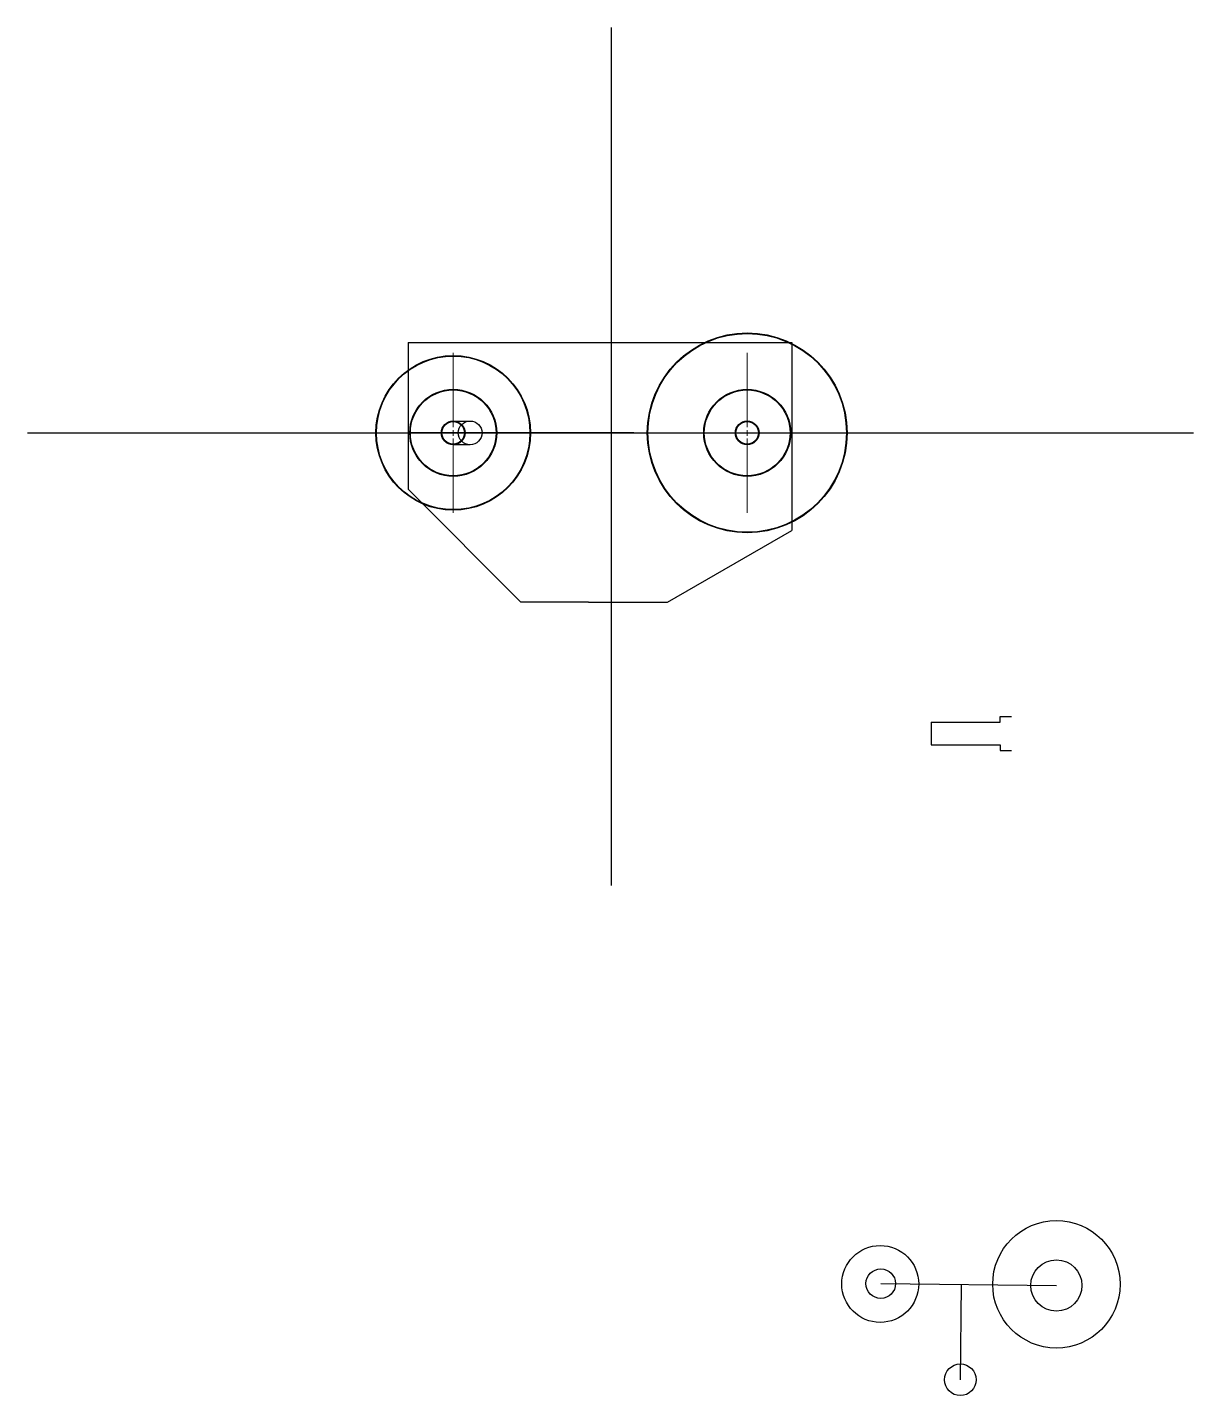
# Model space of a CAD drawing. Header units: millimetres. Extents: x 1 to 4048, y -393 to 1512.
# Drawn here: x 932 to 1965, y -393 to 820 of the extents above; entities that cross this region are included whole.
import ezdxf

# ---------------------------------------------------------------- set-up
doc = ezdxf.new("R2010")
doc.units = ezdxf.units.MM

# ---------------------------------------------------------------- blocks, each defined once
blk = doc.blocks.new('SW_CENTERMARKSYMBOL_0')
at = {"color": 0, "linetype": 'Continuous', "lineweight": 18}
for p, q in [((0, 5), (0, 71)), ((-5, 0), (-71, 0)), ((0, 0), (-2.5, 0)), ((0, 0), (0, 2.5)), ((0, 0), (0, -2.5)), ((0, 0), (2.5, 0)), ((5, 0), (71, 0)), ((0, -5), (0, -71))]:
    blk.add_line(p, q, dxfattribs=at)

msp = doc.modelspace()

# ---------------------------------------------------------------- linework, layer by layer
for p, q in [((1449.23, 819.576), (1449.23, 59.28)), ((1269.23, 540.332), (1269.23, 410.332)), ((1269.23, 540.332), (1609.23, 540.332)), ((1609.23, 540.332), (1609.23, 373.841)), ((1309.23, 470.832), (1324.23, 470.832)), ((931.838, 460.332), (1965.359, 460.332)), ((1429.23, 460.332), (1269.23, 460.332)), ((1324.23, 449.832), (1309.23, 449.832)), ((1469.23, 460.332), (1389.23, 460.332)), ((1429.23, 460.332), (1609.23, 460.332)), ((1429.23, 460.332), (1609.23, 460.332)), ((1766.177, 460.332), (1946.177, 460.332)), ((1369.23, 310.332), (1269.23, 410.332)), ((1499.23, 310.332), (1609.23, 373.841)), ((1429.23, 310.332), (1369.23, 310.332)), ((1429.23, 310.332), (1499.23, 310.332)), ((1793.892, 203.947), (1793.892, 208.947)), ((1793.892, 208.947), (1803.892, 208.947)), ((1732.892, 203.947), (1762.892, 203.947)), ((1732.892, 203.947), (1732.892, 183.947)), ((1762.892, 203.947), (1793.892, 203.947)), ((1732.892, 183.947), (1793.892, 183.947)), ((1793.892, 183.947), (1793.892, 178.947)), ((1793.892, 178.947), (1803.892, 178.947)), ((1688.085, -293.397), (1843.721, -295.038)), ((1758.648, -378.603), (1759.539, -294.151))]:
    msp.add_line(p, q)
at = {"color": 7, "linetype": 'Continuous', "lineweight": 25}
for centre, radius in [((1569.73, 460.332), 88.5), ((1569.73, 460.332), 88), ((1309.23, 460.332), 68.5), ((1309.23, 460.332), 68), ((1309.23, 460.332), 38.5), ((1309.23, 460.332), 38), ((1569.73, 460.332), 38.5), ((1569.73, 460.332), 38), ((1309.23, 460.332), 10.5), ((1309.23, 460.332), 10), ((1324.23, 460.332), 10.5), ((1569.73, 460.332), 10.5), ((1569.73, 460.332), 10)]:
    msp.add_circle(centre, radius, dxfattribs=at)
for centre, radius in [((1843.743, -293.98), 56.459), ((1687.624, -293.691), 34.078), ((1843.721, -295.038), 22.692), ((1688.085, -293.397), 13.084), ((1758.648, -378.603), 14.028)]:
    msp.add_circle(centre, radius)

# ---------------------------------------------------------------- block references
at = {"color": 7, "linetype": 'Continuous', "lineweight": 0}
for p in [(1309.23, 460.332), (1569.73, 460.332)]:
    msp.add_blockref('SW_CENTERMARKSYMBOL_0', p, dxfattribs=at)

doc.saveas('drawing.dxf')
